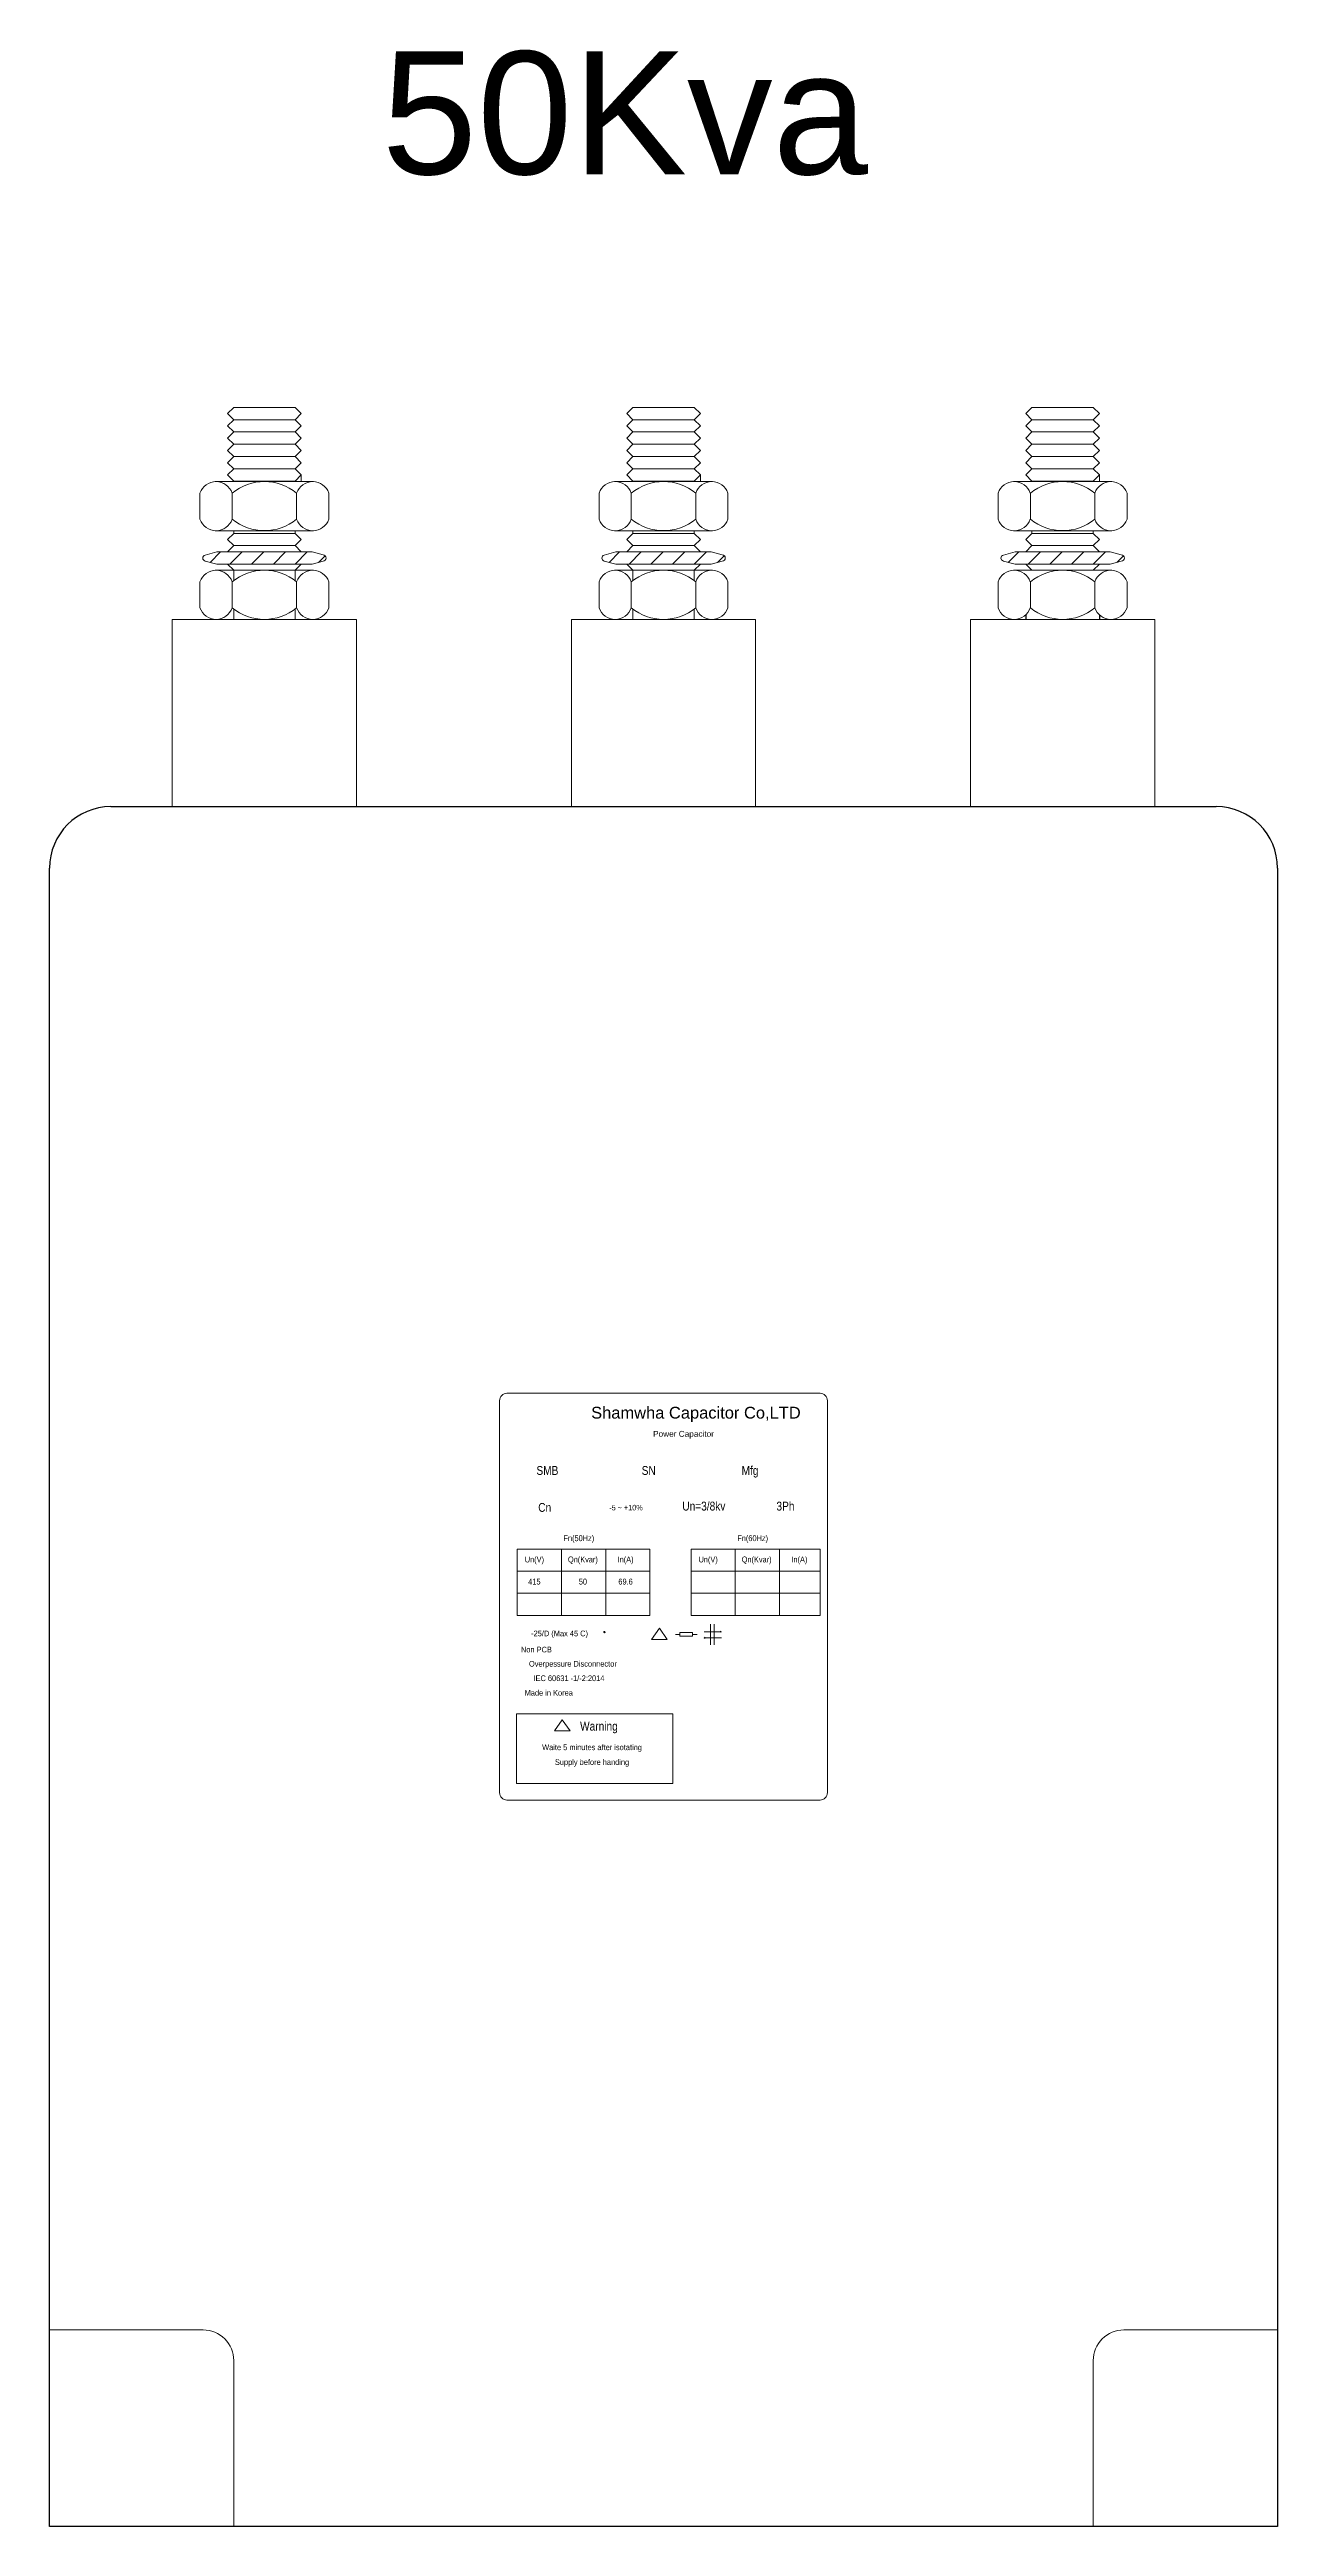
# Model space of a CAD drawing. Header units: millimetres. Extents: x 88 to 2125, y 45 to 448.
# Drawn here: x 1925 to 2125, y 44.5 to 447.8 of the extents above; entities that cross this region are included whole.
import ezdxf
from ezdxf.enums import TextEntityAlignment as Align

# ---------------------------------------------------------------- set-up
doc = ezdxf.new("R2010")
doc.units = ezdxf.units.MM
doc.layers.add('00', color=7, linetype='Continuous', lineweight=0)
doc.styles.add('Helvetica-Narrow', font='txt')

# ---------------------------------------------------------------- blocks, each defined once
blk = doc.blocks.new('*U483')
at = {"lineweight": 5}
h = blk.add_hatch(dxfattribs=at)
h.set_pattern_fill('ANSI31', color=74, scale=20, style=0)
h.set_pattern_definition([(45, (-1139.0405, -869.7208), (-1.767767, 1.767767), [])])
h.paths.add_polyline_path([(-55.44, 107.01), (-57.25, 107.51), (-59.5, 107.51), (-72.75, 107.51), (-74.7, 106.99, 0.727937), (-74.7, 106.04), (-72.75, 105.51), (-70.5, 105.51), (-57.25, 105.51), (-55.44, 106.01, 1)])
h = blk.add_hatch(dxfattribs=at)
h.set_pattern_fill('ANSI31', color=74, scale=20, style=0)
h.set_pattern_definition([(45, (-1074.0405, -869.7208), (-1.767767, 1.767767), [])])
h.paths.add_polyline_path([(9.56, 107.01), (7.75, 107.51), (5.5, 107.51), (-7.75, 107.51), (-9.7, 106.99, 0.727937), (-9.7, 106.04), (-7.75, 105.51), (-5.5, 105.51), (7.75, 105.51), (9.56, 106.01, 1)])
h = blk.add_hatch(dxfattribs=at)
h.set_pattern_fill('ANSI31', color=74, scale=20, style=0)
h.set_pattern_definition([(45, (-1009.0405, -869.7208), (-1.767767, 1.767767), [])])
h.paths.add_polyline_path([(74.56, 107.01), (72.75, 107.51), (70.5, 107.51), (57.25, 107.51), (55.3, 106.99, 0.727937), (55.3, 106.04), (57.25, 105.51), (59.5, 105.51), (72.75, 105.51), (74.56, 106.01, 1)])
at = {"color": 74, "lineweight": 5}
for p, q in [((-70, 129.04), (-71, 130.04)), ((-60, 129.04), (-59, 130.04)), ((-5, 129.04), (-6, 130.04)), ((5, 129.04), (6, 130.04)), ((60, 129.04), (59, 130.04)), ((70, 129.04), (71, 130.04)), ((-70, 127.04), (-71, 128.04)), ((-70, 125.04), (-71, 126.04)), ((-70, 125.04), (-71, 126.04)), ((-60, 129.04), (-70, 129.04)), ((-60, 127.04), (-70, 127.04)), ((-60, 125.04), (-70, 125.04)), ((-60, 125.04), (-70, 125.04)), ((-60, 127.04), (-59, 128.04)), ((-60, 125.04), (-59, 126.04)), ((-60, 125.04), (-59, 126.04)), ((-5, 127.04), (-6, 128.04)), ((-5, 125.04), (-6, 126.04)), ((-5, 125.04), (-6, 126.04)), ((5, 129.04), (-5, 129.04)), ((5, 127.04), (-5, 127.04)), ((5, 125.04), (-5, 125.04)), ((5, 125.04), (-5, 125.04)), ((5, 127.04), (6, 128.04)), ((5, 125.04), (6, 126.04)), ((5, 125.04), (6, 126.04)), ((60, 127.04), (59, 128.04)), ((60, 125.04), (59, 126.04)), ((60, 125.04), (59, 126.04)), ((70, 129.04), (60, 129.04)), ((70, 127.04), (60, 127.04)), ((70, 125.04), (60, 125.04)), ((70, 125.04), (60, 125.04)), ((70, 127.04), (71, 128.04)), ((70, 125.04), (71, 126.04)), ((70, 125.04), (71, 126.04)), ((-70, 123.04), (-71, 124.04)), ((-70, 123.04), (-71, 124.04)), ((-70, 121.04), (-71, 122.04)), ((-60, 123.04), (-70, 123.04)), ((-60, 123.04), (-70, 123.04)), ((-60, 121.04), (-70, 121.04)), ((-60, 123.04), (-59, 124.04)), ((-60, 123.04), (-59, 124.04)), ((-60, 121.04), (-59, 122.04)), ((-5, 123.04), (-6, 124.04)), ((-5, 123.04), (-6, 124.04)), ((-5, 121.04), (-6, 122.04)), ((5, 123.04), (-5, 123.04)), ((5, 123.04), (-5, 123.04)), ((5, 121.04), (-5, 121.04)), ((5, 123.04), (6, 124.04)), ((5, 123.04), (6, 124.04)), ((5, 121.04), (6, 122.04)), ((60, 123.04), (59, 124.04)), ((60, 123.04), (59, 124.04)), ((60, 121.04), (59, 122.04)), ((70, 123.04), (60, 123.04)), ((70, 123.04), (60, 123.04)), ((70, 121.04), (60, 121.04)), ((70, 123.04), (71, 124.04)), ((70, 123.04), (71, 124.04)), ((70, 121.04), (71, 122.04)), ((-70, 119.04), (-71, 120.04)), ((-60, 119.04), (-70, 119.04)), ((-60, 119.04), (-59, 120.04)), ((-5, 119.04), (-6, 120.04)), ((5, 119.04), (-5, 119.04)), ((5, 119.04), (6, 120.04)), ((60, 119.04), (59, 120.04)), ((70, 119.04), (60, 119.04)), ((70, 119.04), (71, 120.04)), ((-70, 108.53), (-71, 109.53)), ((-70, 110.53), (-70, 110.96)), ((-60, 110.53), (-70, 110.53)), ((-60, 110.53), (-60, 110.96)), ((-60, 108.53), (-59, 109.53)), ((-5, 108.53), (-6, 109.53)), ((-5, 110.53), (-5, 110.96)), ((5, 110.53), (-5, 110.53)), ((5, 110.53), (5, 110.96)), ((5, 108.53), (6, 109.53)), ((60, 108.53), (59, 109.53)), ((60, 110.53), (60, 110.96)), ((70, 110.53), (60, 110.53)), ((70, 110.53), (70, 110.96)), ((70, 108.53), (71, 109.53)), ((-72.75, 107.51), (-74.65, 107)), ((-72.75, 105.51), (-74.65, 106.03)), ((-72.75, 107.51), (-70.5, 107.51)), ((-72.75, 107.51), (-57.25, 107.51)), ((-70.5, 105.51), (-72.75, 105.51)), ((-57.25, 105.51), (-72.75, 105.51)), ((-70.99, 107.51), (-71, 107.53)), ((-70.99, 107.51), (-71, 107.53)), ((-70, 104.53), (-71, 105.53)), ((-60, 108.53), (-70, 108.53)), ((-60, 104.53), (-59, 105.53)), ((-60, 104.53), (-59, 105.53)), ((-57.25, 107.51), (-59.5, 107.51)), ((-57.25, 105.51), (-59.5, 105.51)), ((-59.01, 107.51), (-59, 107.53)), ((-59.01, 107.51), (-59, 107.53)), ((-55.44, 107.01), (-57.25, 107.51)), ((-55.44, 106.01), (-57.25, 105.51)), ((-7.75, 107.51), (-9.65, 107)), ((-7.75, 105.51), (-9.65, 106.03)), ((-7.75, 107.51), (7.75, 107.51)), ((-7.75, 107.51), (-5.5, 107.51)), ((7.75, 105.51), (-7.75, 105.51)), ((-5.5, 105.51), (-7.75, 105.51)), ((-5.99, 107.51), (-6, 107.53)), ((-5.99, 107.51), (-6, 107.53)), ((-5, 104.53), (-6, 105.53)), ((5, 108.53), (-5, 108.53)), ((5, 104.53), (6, 105.53)), ((5, 104.53), (6, 105.53)), ((7.75, 107.51), (5.5, 107.51)), ((7.75, 105.51), (5.5, 105.51)), ((5.99, 107.51), (6, 107.53)), ((5.99, 107.51), (6, 107.53)), ((9.56, 107.01), (7.75, 107.51)), ((9.56, 106.01), (7.75, 105.51)), ((57.25, 107.51), (55.35, 107)), ((57.25, 105.51), (55.35, 106.03)), ((57.25, 107.51), (59.5, 107.51)), ((57.25, 107.51), (72.75, 107.51)), ((59.5, 105.51), (57.25, 105.51)), ((72.75, 105.51), (57.25, 105.51)), ((59.01, 107.51), (59, 107.53)), ((59.01, 107.51), (59, 107.53)), ((60, 104.53), (59, 105.53)), ((70, 108.53), (60, 108.53)), ((70, 104.53), (71, 105.53)), ((70, 104.53), (71, 105.53)), ((72.75, 107.51), (70.5, 107.51)), ((72.75, 105.51), (70.5, 105.51)), ((70.99, 107.51), (71, 107.53)), ((70.99, 107.51), (71, 107.53)), ((74.56, 107.01), (72.75, 107.51)), ((74.56, 106.01), (72.75, 105.51)), ((-75.5, 98.4), (-75.5, 102.65)), ((-70, 104.53), (-70, 102.85)), ((-60, 104.53), (-70, 104.53)), ((-60, 104.53), (-70, 104.53)), ((-60, 104.53), (-60, 102.85)), ((-54.5, 98.4), (-54.5, 102.65)), ((-10.5, 98.4), (-10.5, 102.65)), ((-5, 104.53), (-5, 102.85)), ((5, 104.53), (-5, 104.53)), ((5, 104.53), (-5, 104.53)), ((5, 104.53), (5, 102.85)), ((10.5, 98.4), (10.5, 102.65)), ((54.5, 98.4), (54.5, 102.65)), ((70, 104.53), (60, 104.53)), ((70, 104.53), (60, 104.53)), ((75.5, 98.4), (75.5, 102.65)), ((-70, 98.21), (-70, 96.53)), ((-60, 98.21), (-60, 96.53)), ((-5, 98.21), (-5, 96.53)), ((5, 98.21), (5, 96.53)), ((-50, 96.53), (-80, 96.53)), ((-80, 96.53), (-80, 66.04)), ((-50, 66.04), (-50, 96.53)), ((-50, 66.04), (-50, 94.53)), ((15, 96.53), (-15, 96.53)), ((-15, 96.53), (-15, 66.04)), ((-15, 96.53), (-15, 66.04)), ((-15, 96.53), (-15, 66.04)), ((15, 66.04), (15, 96.53)), ((15, 66.04), (15, 96.53)), ((15, 66.04), (15, 96.53)), ((15, 66.04), (15, 94.53)), ((15, 66.04), (15, 94.53)), ((15, 66.04), (15, 94.53)), ((80, 96.53), (50, 96.53)), ((50, 96.53), (50, 66.04)), ((50, 96.53), (50, 66.04)), ((50, 96.53), (50, 66.04)), ((80, 66.04), (80, 96.53)), ((80, 66.04), (80, 96.53)), ((80, 66.04), (80, 96.53)), ((80, 66.04), (80, 94.53)), ((80, 66.04), (80, 94.53)), ((80, 66.04), (80, 94.53)), ((-65, 66.04), (-50, 66.04)), ((0, 66.04), (15, 66.04)), ((0, 66.04), (15, 66.04)), ((0, 66.04), (15, 66.04)), ((65, 66.04), (80, 66.04)), ((65, 66.04), (80, 66.04)), ((65, 66.04), (80, 66.04))]:
    blk.add_line(p, q, dxfattribs=at)
at = {"color": 74}
for p, q in [((59, 97.26), (59, 96.53)), ((71.01, 97.24), (71.01, 96.53)), ((-90, 66.04), (90, 66.04)), ((-90, 66.04), (90, 66.04)), ((-100, -213.96), (-100, 56.04)), ((100, 56.04), (100, -213.96)), ((100, -213.96), (-100, -213.96))]:
    blk.add_line(p, q, dxfattribs=at)
at = {"lineweight": 9}
for p, q in [((-16.62, -54.83), (-16.62, -65.63)), ((-9.42, -54.83), (-9.42, -65.63)), ((11.68, -54.83), (11.68, -65.63)), ((18.88, -54.83), (18.88, -65.63)), ((-23.82, -58.43), (-2.22, -58.43)), ((25.54, -58.43), (4.48, -58.43)), ((-23.82, -62.03), (-2.22, -62.03)), ((25.54, -62.03), (4.48, -62.03)), ((-23.82, -65.63), (-2.22, -65.63)), ((25.54, -65.63), (4.48, -65.63)), ((6.6, -68.29), (9.45, -68.29)), ((7.64, -67.06), (7.64, -70.43)), ((8.27, -67.06), (8.27, -70.43)), ((9.45, -68.29), (9.25, -68.19)), ((9.45, -68.29), (9.25, -68.39)), ((9.45, -68.29), (9.28, -68.29)), ((9.45, -68.29), (9.28, -68.29)), ((-1.93, -69.56), (0.6, -69.56)), ((2.67, -68.73), (1.95, -68.73)), ((4.74, -68.73), (5.46, -68.73)), ((6.6, -69.3), (6.8, -69.2)), ((9.45, -69.3), (6.6, -69.3)), ((6.6, -69.3), (6.77, -69.3)), ((6.6, -69.3), (6.8, -69.4)), ((6.6, -69.3), (6.77, -69.3))]:
    blk.add_line(p, q, dxfattribs=at)
at = {"color": 1, "lineweight": 9}
blk.add_line((-17.76, -84.45), (-15.23, -84.45), dxfattribs=at)
at = {"lineweight": 9}
blk.add_lwpolyline([(-25.5, -95.69), (25.5, -95.69, 0.414214), (26.7, -94.49), (26.7, -30.68, 0.414214), (25.5, -29.48), (-25.5, -29.48, 0.414214), (-26.7, -30.68), (-26.7, -94.49, 0.414214)], format="xyb", close=True, dxfattribs=at)
for points in [[(-23.82, -65.63), (-2.22, -65.63), (-2.22, -54.83), (-23.82, -54.83)], [(25.54, -65.63), (4.48, -65.63), (4.48, -54.83), (25.54, -54.83)], [(2.67, -69.02), (4.74, -69.02), (4.74, -68.44), (2.67, -68.44)], [(-23.93, -92.98), (1.52, -92.98), (1.52, -81.64), (-23.93, -81.64)]]:
    blk.add_lwpolyline(points, close=True, dxfattribs=at)
for points in [[(-1.93, -69.56), (-0.67, -67.74)], [(0.6, -69.56), (-0.67, -67.74)]]:
    blk.add_lwpolyline(points, dxfattribs=at)
at = {"color": 1, "lineweight": 9}
for points in [[(-17.76, -84.45), (-16.5, -82.62)], [(-15.23, -84.45), (-16.5, -82.62)]]:
    blk.add_lwpolyline(points, dxfattribs=at)
at = {"color": 8, "lineweight": 9}
for points in [[(-100, -181.96), (-75, -181.96, -0.414214), (-70, -186.96), (-70, -213.96)], [(100, -181.96), (75, -181.96, 0.414214), (70, -186.96), (70, -213.96)]]:
    blk.add_lwpolyline(points, format="xyb", dxfattribs=at)
at = {"lineweight": 9}
blk.add_circle((-9.63, -68.35), 0.105, dxfattribs=at)
at = {"color": 74, "lineweight": 5}
for centre, start, end in [((-74.54, 106.51), 102.246, 257.754), ((-55.44, 106.51), 270, 90), ((-9.54, 106.51), 102.246, 257.754), ((9.56, 106.51), 270, 90), ((55.46, 106.51), 102.246, 257.754), ((74.56, 106.51), 270, 90)]:
    blk.add_arc(centre, 0.5, start, end, dxfattribs=at)
at = {"color": 74}
for centre, start, end in [((-90, 56.04), 90, 180), ((90, 56.04), 0, 90)]:
    blk.add_arc(centre, 10, start, end, dxfattribs=at)
at = {"layer": '00', "color": 74, "lineweight": 5}
for p, q in [((-71, 130.04), (-70, 131.04)), ((-70, 131.04), (-60, 131.04)), ((-59, 130.04), (-60, 131.04)), ((-6, 130.04), (-5, 131.04)), ((-5, 131.04), (5, 131.04)), ((6, 130.04), (5, 131.04)), ((59, 130.04), (60, 131.04)), ((60, 131.04), (70, 131.04)), ((71, 130.04), (70, 131.04)), ((-71, 128.04), (-70, 129.04)), ((-71, 126.04), (-70, 127.04)), ((-71, 126.04), (-70, 127.04)), ((-71, 124.04), (-70, 125.04)), ((-71, 124.04), (-70, 125.04)), ((-70, 129.04), (-60, 129.04)), ((-70, 127.04), (-60, 127.04)), ((-70, 127.04), (-60, 127.04)), ((-70, 125.04), (-60, 125.04)), ((-70, 125.04), (-60, 125.04)), ((-59, 128.04), (-60, 129.04)), ((-59, 126.04), (-60, 127.04)), ((-59, 126.04), (-60, 127.04)), ((-59, 124.04), (-60, 125.04)), ((-59, 124.04), (-60, 125.04)), ((-6, 128.04), (-5, 129.04)), ((-6, 126.04), (-5, 127.04)), ((-6, 126.04), (-5, 127.04)), ((-6, 124.04), (-5, 125.04)), ((-6, 124.04), (-5, 125.04)), ((-5, 129.04), (5, 129.04)), ((-5, 127.04), (5, 127.04)), ((-5, 127.04), (5, 127.04)), ((-5, 125.04), (5, 125.04)), ((-5, 125.04), (5, 125.04)), ((6, 128.04), (5, 129.04)), ((6, 126.04), (5, 127.04)), ((6, 126.04), (5, 127.04)), ((6, 124.04), (5, 125.04)), ((6, 124.04), (5, 125.04)), ((59, 128.04), (60, 129.04)), ((59, 126.04), (60, 127.04)), ((59, 126.04), (60, 127.04)), ((59, 124.04), (60, 125.04)), ((59, 124.04), (60, 125.04)), ((60, 129.04), (70, 129.04)), ((60, 127.04), (70, 127.04)), ((60, 127.04), (70, 127.04)), ((60, 125.04), (70, 125.04)), ((60, 125.04), (70, 125.04)), ((71, 128.04), (70, 129.04)), ((71, 126.04), (70, 127.04)), ((71, 126.04), (70, 127.04)), ((71, 124.04), (70, 125.04)), ((71, 124.04), (70, 125.04)), ((-71, 122.04), (-70, 123.04)), ((-71, 120.04), (-70, 121.04)), ((-70, 123.04), (-60, 123.04)), ((-70, 121.04), (-60, 121.04)), ((-59, 122.04), (-60, 123.04)), ((-59, 120.04), (-60, 121.04)), ((-6, 122.04), (-5, 123.04)), ((-6, 120.04), (-5, 121.04)), ((-5, 123.04), (5, 123.04)), ((-5, 121.04), (5, 121.04)), ((6, 122.04), (5, 123.04)), ((6, 120.04), (5, 121.04)), ((59, 122.04), (60, 123.04)), ((59, 120.04), (60, 121.04)), ((60, 123.04), (70, 123.04)), ((60, 121.04), (70, 121.04)), ((71, 122.04), (70, 123.04)), ((71, 120.04), (70, 121.04)), ((-75.5, 117.09), (-75.5, 112.84)), ((-57, 118.96), (-73, 118.96)), ((-73, 118.96), (-58.99, 118.96)), ((-70.25, 112.84), (-70.25, 117.09)), ((-59.75, 112.84), (-59.75, 117.09)), ((-59, 118.96), (-59, 120.04)), ((-54.5, 117.09), (-54.5, 112.84)), ((-10.5, 117.09), (-10.5, 112.84)), ((-8, 118.96), (6.01, 118.96)), ((8, 118.96), (-8, 118.96)), ((-5.25, 112.84), (-5.25, 117.09)), ((5.25, 112.84), (5.25, 117.09)), ((6, 118.96), (6, 120.04)), ((10.5, 117.09), (10.5, 112.84)), ((54.5, 117.09), (54.5, 112.84)), ((57, 118.96), (71.01, 118.96)), ((73, 118.96), (57, 118.96)), ((59.75, 112.84), (59.75, 117.09)), ((70.25, 112.84), (70.25, 117.09)), ((71, 118.96), (71, 120.04)), ((75.5, 117.09), (75.5, 112.84)), ((-57, 110.96), (-73, 110.96)), ((-71, 109.53), (-70, 110.53)), ((-70, 110.53), (-60, 110.53)), ((-59, 109.53), (-60, 110.53)), ((8, 110.96), (-8, 110.96)), ((-6, 109.53), (-5, 110.53)), ((-5, 110.53), (5, 110.53)), ((6, 109.53), (5, 110.53)), ((73, 110.96), (57, 110.96)), ((59, 109.53), (60, 110.53)), ((60, 110.53), (70, 110.53)), ((71, 109.53), (70, 110.53)), ((-71, 107.53), (-70, 108.53)), ((-71, 107.53), (-70, 108.53)), ((-70, 108.53), (-60, 108.53)), ((-70, 108.53), (-60, 108.53)), ((-59, 107.53), (-60, 108.53)), ((-59, 107.53), (-60, 108.53)), ((-6, 107.53), (-5, 108.53)), ((-6, 107.53), (-5, 108.53)), ((-5, 108.53), (5, 108.53)), ((-5, 108.53), (5, 108.53)), ((6, 107.53), (5, 108.53)), ((6, 107.53), (5, 108.53)), ((59, 107.53), (60, 108.53)), ((59, 107.53), (60, 108.53)), ((60, 108.53), (70, 108.53)), ((60, 108.53), (70, 108.53)), ((71, 107.53), (70, 108.53)), ((71, 107.53), (70, 108.53)), ((-75.5, 98.4), (-75.5, 102.65)), ((-75.5, 102.65), (-75.5, 98.4)), ((-73, 104.53), (-58.99, 104.53)), ((-57, 104.53), (-73, 104.53)), ((-70.25, 98.4), (-70.25, 102.65)), ((-70, 104.53), (-60, 104.53)), ((-59.75, 98.4), (-59.75, 102.65)), ((-54.5, 98.4), (-54.5, 102.65)), ((-54.5, 102.65), (-54.5, 98.4)), ((-10.5, 102.65), (-10.5, 98.4)), ((-10.5, 98.4), (-10.5, 102.65)), ((8, 104.53), (-8, 104.53)), ((-8, 104.53), (6.01, 104.53)), ((-5.25, 98.4), (-5.25, 102.65)), ((-5, 104.53), (5, 104.53)), ((5.25, 98.4), (5.25, 102.65)), ((10.5, 102.65), (10.5, 98.4)), ((10.5, 98.4), (10.5, 102.65)), ((54.5, 102.65), (54.5, 98.4)), ((54.5, 98.4), (54.5, 102.65)), ((73, 104.53), (57, 104.53)), ((57, 104.53), (71.01, 104.53)), ((59.75, 98.4), (59.75, 102.65)), ((60, 104.53), (70, 104.53)), ((70.25, 98.4), (70.25, 102.65)), ((75.5, 102.65), (75.5, 98.4)), ((75.5, 98.4), (75.5, 102.65)), ((-57, 96.53), (-73, 96.53)), ((-57, 96.53), (-73, 96.53)), ((-71.01, 96.53), (-58.99, 96.53)), ((8, 96.53), (-8, 96.53)), ((8, 96.53), (-8, 96.53)), ((-6.01, 96.53), (6.01, 96.53)), ((73, 96.53), (57, 96.53)), ((73, 96.53), (57, 96.53)), ((58.99, 96.53), (71.01, 96.53))]:
    blk.add_line(p, q, dxfattribs=at)
for centre, radius, start, end in [((-72.88, 116.19), 2.77, 18.8098, 161.1902), ((-65, 110.68), 8.28, 50.6699, 129.3301), ((-57.13, 116.19), 2.77, 18.8098, 161.1902), ((-7.88, 116.19), 2.77, 18.8098, 161.1902), ((0, 110.68), 8.28, 50.6699, 129.3301), ((7.87, 116.19), 2.77, 18.8098, 161.1902), ((57.12, 116.19), 2.77, 18.8098, 161.1902), ((65, 110.68), 8.28, 50.6699, 129.3301), ((72.87, 116.19), 2.77, 18.8098, 161.1902), ((-72.88, 113.73), 2.77, 198.8098, 341.1902), ((-65, 119.25), 8.28, 230.6699, 309.3301), ((-57.13, 113.73), 2.77, 198.8098, 341.1902), ((-7.88, 113.73), 2.77, 198.8098, 341.1902), ((0, 119.25), 8.28, 230.6699, 309.3301), ((7.87, 113.73), 2.77, 198.8098, 341.1902), ((57.12, 113.73), 2.77, 198.8098, 341.1902), ((65, 119.25), 8.28, 230.6699, 309.3301), ((72.87, 113.73), 2.77, 198.8098, 341.1902), ((-72.88, 101.76), 2.77, 18.8098, 161.1902), ((-65, 96.25), 8.28, 50.6699, 129.3301), ((-57.13, 101.76), 2.77, 18.8098, 161.1902), ((-7.88, 101.76), 2.77, 18.8098, 161.1902), ((0, 96.25), 8.28, 50.6699, 129.3301), ((7.87, 101.76), 2.77, 18.8098, 161.1902), ((57.12, 101.76), 2.77, 18.8098, 161.1902), ((65, 96.25), 8.28, 50.6699, 129.3301), ((72.87, 101.76), 2.77, 18.8098, 161.1902), ((-72.88, 99.3), 2.77, 198.8098, 341.1902), ((-72.88, 99.3), 2.77, 198.8098, 341.1902), ((-65, 104.81), 8.28, 230.6699, 309.3301), ((-65, 104.81), 8.28, 230.6699, 309.3301), ((-57.13, 99.3), 2.77, 198.8098, 341.1902), ((-57.13, 99.3), 2.77, 198.8098, 341.1902), ((-7.88, 99.3), 2.77, 198.8098, 341.1902), ((-7.88, 99.3), 2.77, 198.8098, 341.1902), ((0, 104.81), 8.28, 230.6699, 309.3301), ((0, 104.81), 8.28, 230.6699, 309.3301), ((7.87, 99.3), 2.77, 198.8098, 341.1902), ((7.87, 99.3), 2.77, 198.8098, 341.1902), ((57.12, 99.3), 2.77, 198.8098, 341.1902), ((57.12, 99.3), 2.77, 198.8098, 341.1902), ((65, 104.81), 8.28, 230.6699, 309.3301), ((65, 104.81), 8.28, 230.6699, 309.3301), ((72.87, 99.3), 2.77, 198.8098, 341.1902), ((72.87, 99.3), 2.77, 198.8098, 341.1902)]:
    blk.add_arc(centre, radius, start, end, dxfattribs=at)
at = {"style": 'Helvetica-Narrow'}
for s, height, p in [('SMB', 1.44, (-18.91, -42.04)), ('SN', 1.44, (-2.41, -42.04)), ('Mfg', 1.44, (14.09, -42.04)), ('Cn', 1.44, (-19.35, -48.05)), ('Un=3/8kv', 1.44, (6.57, -47.84)), ('3Ph', 1.44, (19.86, -47.84)), ('Un(V)', 0.96, (-21.03, -56.53)), ('Fn(50Hz)', 0.96, (-13.79, -53.06)), ('Qn(Kvar)', 0.96, (-13.13, -56.53)), ('In(A)', 0.96, (-6.18, -56.53)), ('Un(V)', 0.96, (7.27, -56.53)), ('Fn(60Hz)', 0.96, (14.52, -53.06)), ('Qn(Kvar)', 0.96, (15.17, -56.53)), ('In(A)', 0.96, (22.13, -56.53)), ('-25/D (Max 45 C)', 0.9216, (-16.93, -68.57)), ('Non PCB', 0.922, (-20.7, -71.2)), ('Overpessure Disconnector', 0.9216, (-14.76, -73.51)), ('IEC 60631 -1/-2:2014', 0.9216, (-15.4, -75.87)), ('Made in Korea', 0.9216, (-18.69, -78.24)), ('Waite 5 minutes after isotating', 0.9216, (-11.64, -87.11)), ('Supply before handing', 0.9216, (-11.64, -89.52))]:
    blk.add_text(s, height=height, dxfattribs=at).set_placement(p, align=Align.MIDDLE_CENTER)
blk.add_text('-5 ~ +10%%%', height=0.9, dxfattribs=at).set_placement((-8.84, -48.09), align=Align.MIDDLE_LEFT)
at = {"color": 1, "style": 'Helvetica-Narrow'}
for s, height, p in [('415', 0.96, (-21.03, -60.13)), ('50', 0.96, (-13.13, -60.13)), ('69.6', 0.96, (-6.18, -60.13)), ('Warning', 1.44, (-10.52, -83.67))]:
    blk.add_text(s, height=height, dxfattribs=at).set_placement(p, align=Align.MIDDLE_CENTER)
at = {"color": 7, "attachment_point": 5}
for s, insert, char_height in [('{\\fArial|b0|i0|c0|p34;\\C5;Shamwha Capacitor Co,LTD}', (5.28, -32.92), 1.92), ('{\\fArial|b0|i0|c0|p34;\\C256;Power Capacitor}', (3.26, -36.22), 0.96)]:
    blk.add_mtext(s, dxfattribs=dict(at, insert=insert, char_height=char_height))

msp = doc.modelspace()

# ---------------------------------------------------------------- block references
msp.add_blockref('*U483', (2025, 258.5))

# ---------------------------------------------------------------- texts
at = {"color": 7, "insert": (2018.71, 437.36), "char_height": 20, "attachment_point": 5}
msp.add_mtext('{\\fArial|b0|i0|c0|p34;50Kva}', dxfattribs=at)

doc.saveas('drawing.dxf')
